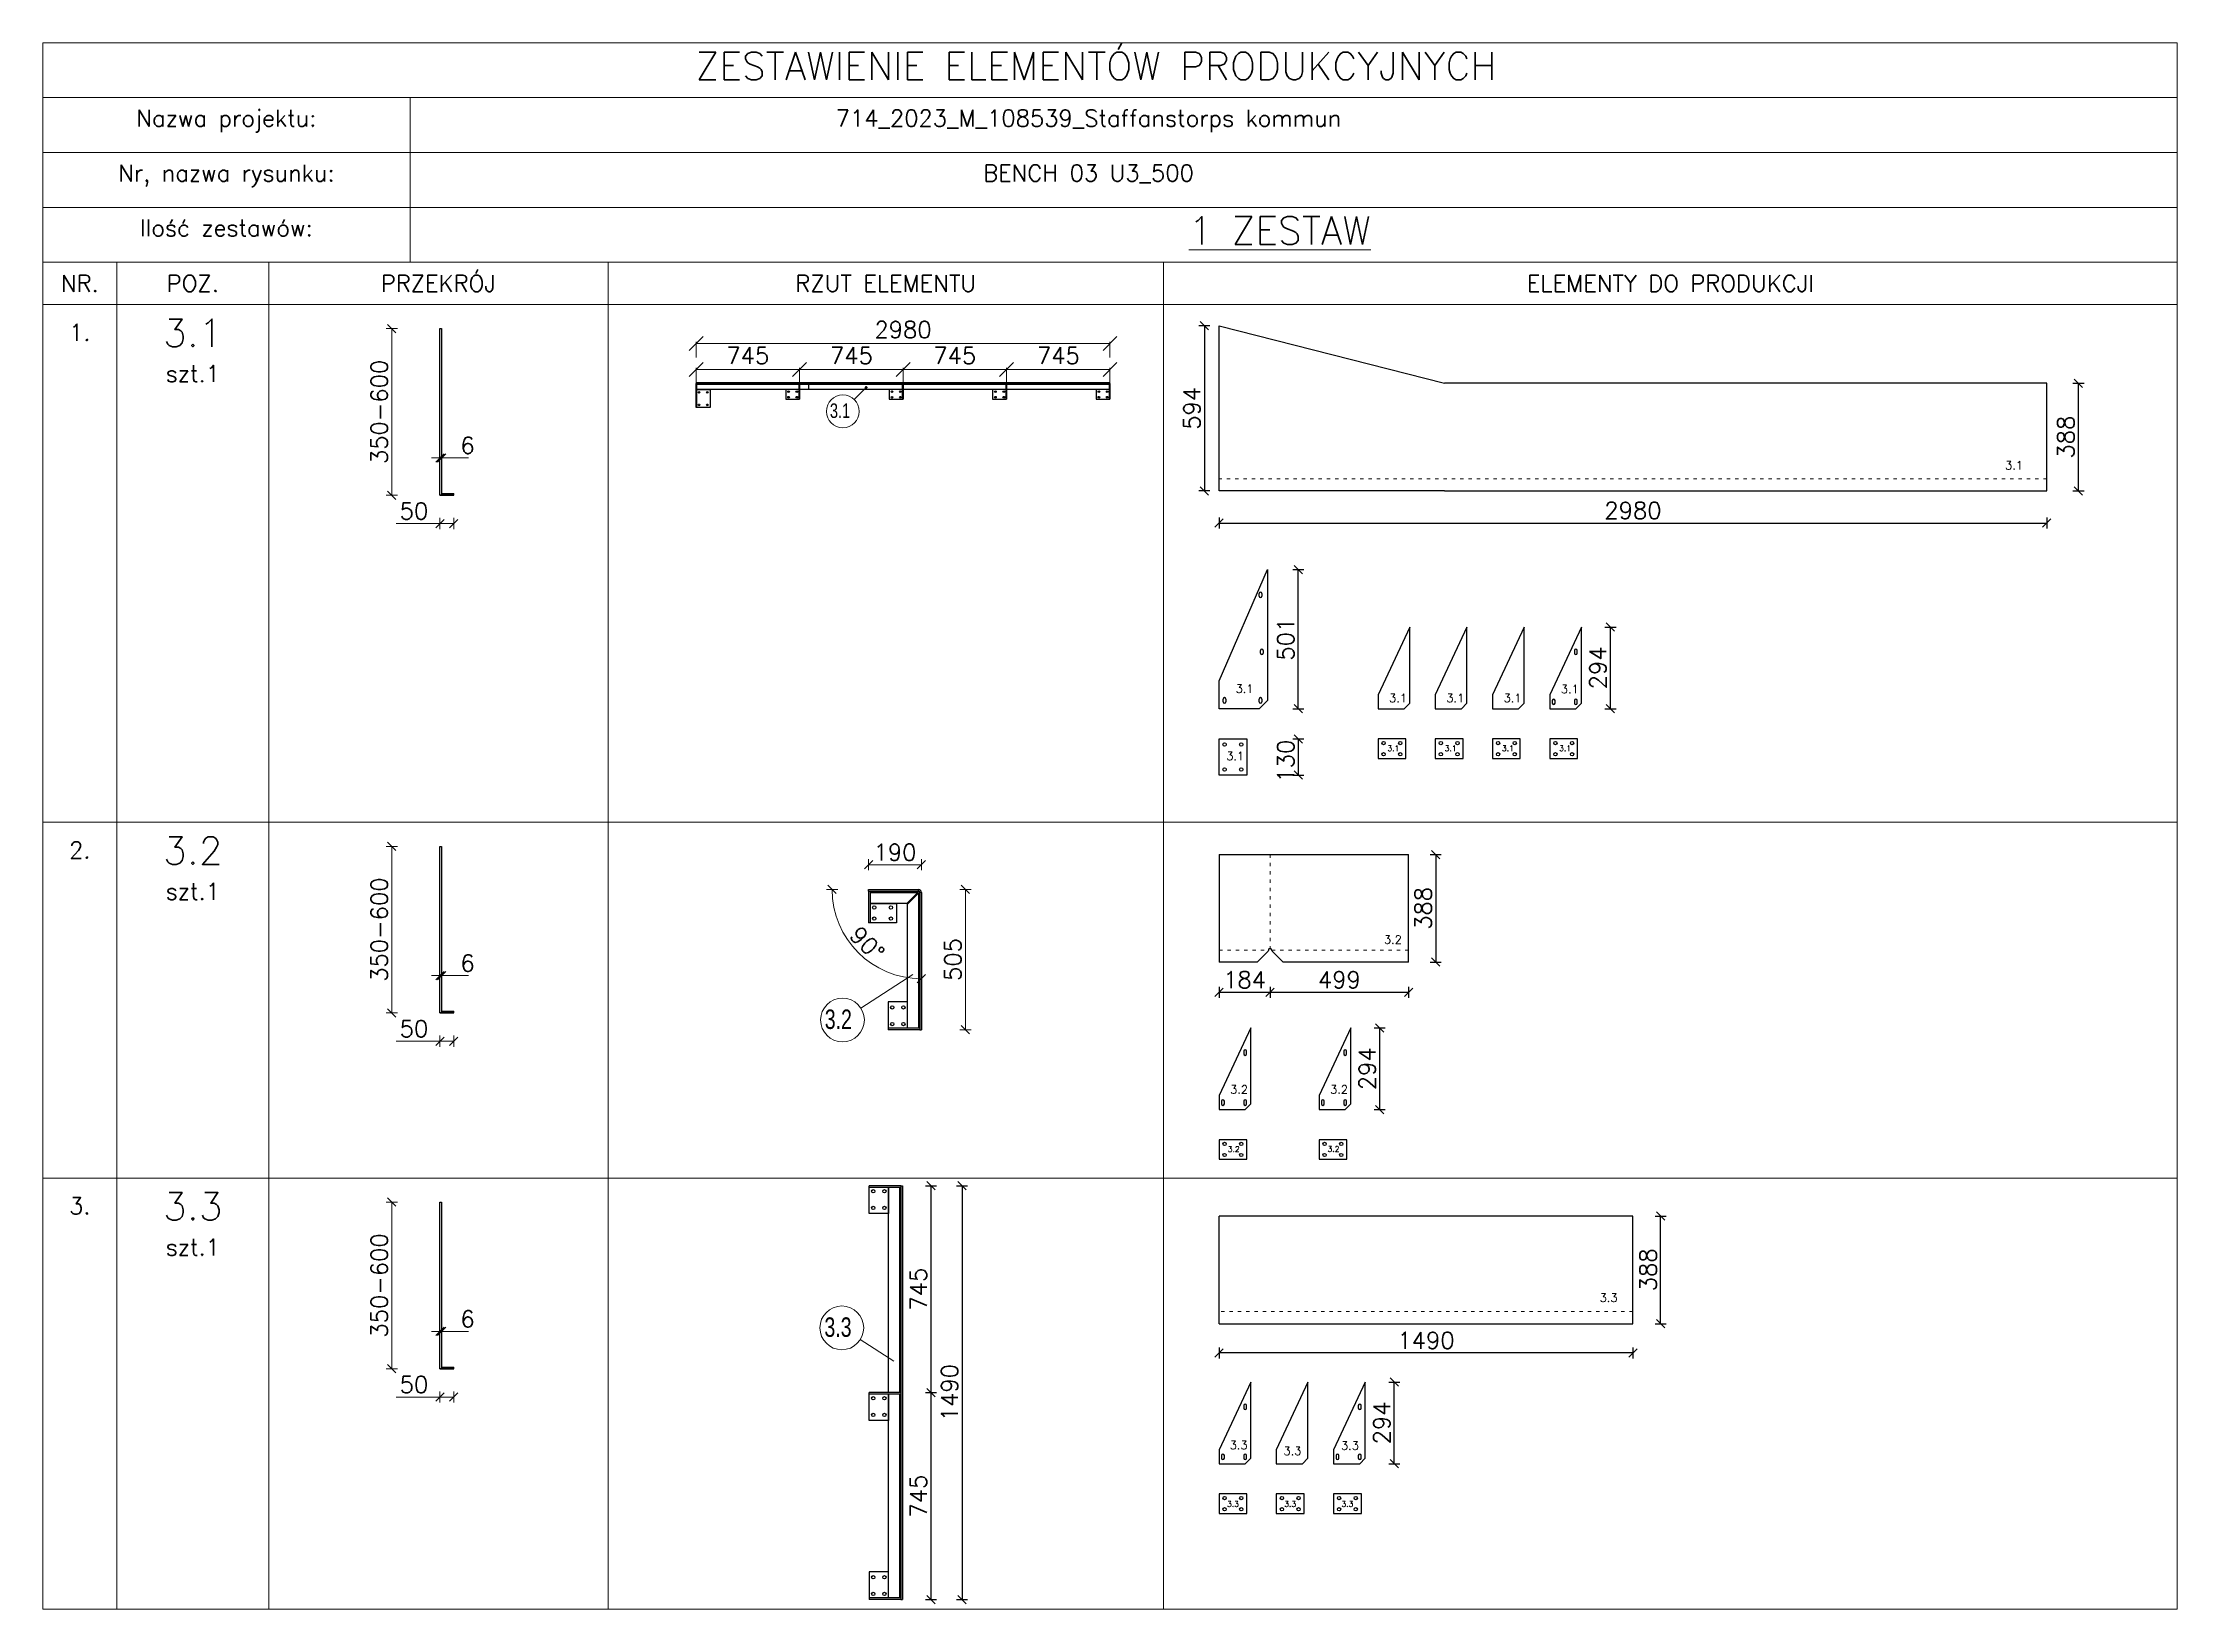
# Model space of a CAD drawing. Header units: millimetres. Extents: x 5046 to 103012, y -15969 to 47766.
# Drawn here: x 86872 to 94557, y 18062 to 23703 of the extents above; entities that cross this region are included whole.
import ezdxf

# ---------------------------------------------------------------- set-up
doc = ezdxf.new("R2010")
doc.units = ezdxf.units.MM
doc.linetypes.add('ACAD_ISO03W100', pattern=[30, 12, -18])
doc.layers.get('0').update_dxf_attribs({"lineweight": 0})
doc.layers.get('Defpoints').update_dxf_attribs({"lineweight": 0})
for name, color, linetype, lineweight in [('DIM', 3, 'Continuous', 0), ('Pomocnicze', 252, 'Continuous', 0), ('TEXT', 2, 'Continuous', 0)]:
    doc.layers.add(name, color=color, linetype=linetype, lineweight=lineweight)
doc.layers.add('Profil główny', color=7, linetype='Continuous')
doc.styles.add('Opisy 1-20', font='simplex.shx', dxfattribs={"height": 100})
doc.styles.add('Skala 1-20', font='simplex.shx', dxfattribs={"height": 60})
doc.styles.add('Skala 1-50', font='simplex.shx', dxfattribs={"height": 120})
doc.styles.add('SLDTEXTSTYLE0', font='TXT', dxfattribs={"width": 0.75})
doc.styles.add('SLDTEXTSTYLE1', font='TXT', dxfattribs={"width": 0.75})
doc.dimstyles.new('Skala 1-20', dxfattribs={"dimtxt": 6, "dimasz": 30, "dimexe": 20, "dimexo": 0.625, "dimgap": 15, "dimtad": 1, "dimdec": 0, "dimtxsty": 'Skala 1-20', "dimblk": 'OBLIQUE', "dimcen": 2.5, "dimadec": 0, "dimazin": 0, "dimtfac": 1, "dimtdec": 0, "dimtmove": 0, "dimatfit": 3, "dimldrblk": 'OBLIQUE', "dimfxl": 20, "dimfxlon": 1, "dimarcsym": 0})
doc.dimstyles.new('Skala 1-50', dxfattribs={"dimtxt": 12, "dimasz": 100, "dimexe": 12.5, "dimexo": 0.625, "dimgap": 40, "dimtad": 1, "dimdec": 0, "dimtxsty": 'Skala 1-50', "dimblk": 'OBLIQUE', "dimcen": 2.5, "dimadec": 0, "dimazin": 0, "dimtfac": 1, "dimtdec": 0, "dimtmove": 0, "dimatfit": 3, "dimldrblk": 'OBLIQUE', "dimfxl": 100, "dimfxlon": 1, "dimarcsym": 0})
doc.dimstyles.new('SLDDIMSTYLE3', dxfattribs={"dimtxt": 3.5, "dimasz": 3.302, "dimexe": 0, "dimexo": 0.0625, "dimgap": 0.875, "dimtad": 1, "dimdec": 0, "dimlfac": 20, "dimrnd": 1e-09, "dimzin": 12, "dimdsep": 46, "dimtxsty": 'SLDTEXTSTYLE0', "dimblk1": 'NONE', "dimblk2": 'NONE', "dimsah": 1, "dimcen": 0, "dimadec": 0, "dimazin": 3, "dimtfac": 1, "dimtdec": 0, "dimtofl": 0, "dimtmove": 0, "dimatfit": 3, "dimldrblk": 'NONE', "dimfxl": 1, "dimfrac": 2, "dimtolj": 1, "dimtzin": 12, "dimarcsym": 0})

# ---------------------------------------------------------------- blocks, each defined once
blk = doc.blocks.new('_Oblique')
at = {"color": 0, "linetype": 'ByBlock', "lineweight": -2}
blk.add_line((-0.5, -0.5), (0.5, 0.5), dxfattribs=at)
blk = doc.blocks.new('*D3348')
at = {"layer": 'Defpoints', "color": 0}
for p in [(-100, 44), (645, 145), (645, 44)]:
    blk.add_point(p, dxfattribs=at)
at = {"layer": 'DIM', "color": 0, "lineweight": -2}
for p, q in [((-100, 45), (-100, 157)), ((645, 45), (645, 157)), ((-100, 145), (645, 145))]:
    blk.add_line(p, q, dxfattribs=at)
at = {"layer": 'DIM', "color": 0, "linetype": 'ByBlock', "lineweight": -2, "xscale": 100, "yscale": 100, "zscale": 100, "rotation": 180}
blk.add_blockref('_Oblique', (-100, 145), dxfattribs=at)
at = {"layer": 'DIM', "color": 0, "linetype": 'ByBlock', "lineweight": -2, "xscale": 100, "yscale": 100, "zscale": 100}
blk.add_blockref('_Oblique', (645, 145), dxfattribs=at)
at = {"layer": 'DIM', "color": 0, "insert": (272, 245), "char_height": 120, "attachment_point": 5, "style": 'Skala 1-50'}
blk.add_mtext('745', dxfattribs=at)
blk = doc.blocks.new('*D3349')
at = {"layer": 'Defpoints', "color": 0}
for p in [(645, 45), (1390, 145), (1390, 31)]:
    blk.add_point(p, dxfattribs=at)
at = {"layer": 'DIM', "color": 0, "lineweight": -2}
for p, q in [((645, 45), (645, 157)), ((1390, 45), (1390, 157)), ((645, 145), (1390, 145))]:
    blk.add_line(p, q, dxfattribs=at)
at = {"layer": 'DIM', "color": 0, "linetype": 'ByBlock', "lineweight": -2, "xscale": 100, "yscale": 100, "zscale": 100, "rotation": 180}
blk.add_blockref('_Oblique', (645, 145), dxfattribs=at)
at = {"layer": 'DIM', "color": 0, "linetype": 'ByBlock', "lineweight": -2, "xscale": 100, "yscale": 100, "zscale": 100}
blk.add_blockref('_Oblique', (1390, 145), dxfattribs=at)
at = {"layer": 'DIM', "color": 0, "insert": (1018, 245), "char_height": 120, "attachment_point": 5, "style": 'Skala 1-50'}
blk.add_mtext('745', dxfattribs=at)
blk = doc.blocks.new('*D3350')
at = {"layer": 'Defpoints', "color": 0}
for p in [(1390, 21), (2135, 145), (2135, 21)]:
    blk.add_point(p, dxfattribs=at)
at = {"layer": 'DIM', "color": 0, "lineweight": -2}
for p, q in [((1390, 45), (1390, 157)), ((2135, 45), (2135, 157)), ((1390, 145), (2135, 145))]:
    blk.add_line(p, q, dxfattribs=at)
at = {"layer": 'DIM', "color": 0, "linetype": 'ByBlock', "lineweight": -2, "xscale": 100, "yscale": 100, "zscale": 100, "rotation": 180}
blk.add_blockref('_Oblique', (1390, 145), dxfattribs=at)
at = {"layer": 'DIM', "color": 0, "linetype": 'ByBlock', "lineweight": -2, "xscale": 100, "yscale": 100, "zscale": 100}
blk.add_blockref('_Oblique', (2135, 145), dxfattribs=at)
at = {"layer": 'DIM', "color": 0, "insert": (1762, 245), "char_height": 120, "attachment_point": 5, "style": 'Skala 1-50'}
blk.add_mtext('745', dxfattribs=at)
blk = doc.blocks.new('*D3351')
at = {"layer": 'Defpoints', "color": 0}
for p in [(2135, 21), (2880, 145), (2880, 21)]:
    blk.add_point(p, dxfattribs=at)
at = {"layer": 'DIM', "color": 0, "lineweight": -2}
for p, q in [((2135, 45), (2135, 157)), ((2880, 45), (2880, 157)), ((2135, 145), (2880, 145))]:
    blk.add_line(p, q, dxfattribs=at)
at = {"layer": 'DIM', "color": 0, "linetype": 'ByBlock', "lineweight": -2, "xscale": 100, "yscale": 100, "zscale": 100, "rotation": 180}
blk.add_blockref('_Oblique', (2135, 145), dxfattribs=at)
at = {"layer": 'DIM', "color": 0, "linetype": 'ByBlock', "lineweight": -2, "xscale": 100, "yscale": 100, "zscale": 100}
blk.add_blockref('_Oblique', (2880, 145), dxfattribs=at)
at = {"layer": 'DIM', "color": 0, "insert": (2508, 245), "char_height": 120, "attachment_point": 5, "style": 'Skala 1-50'}
blk.add_mtext('745', dxfattribs=at)
blk = doc.blocks.new('*D3352')
at = {"layer": 'Defpoints', "color": 0}
for p in [(-100, 332), (-100, 27), (2880, 21)]:
    blk.add_point(p, dxfattribs=at)
at = {"layer": 'DIM', "color": 0, "lineweight": -2}
for p, q in [((-100, 232), (-100, 344)), ((2880, 332), (-100, 332)), ((2880, 232), (2880, 344))]:
    blk.add_line(p, q, dxfattribs=at)
at = {"layer": 'DIM', "color": 0, "linetype": 'ByBlock', "lineweight": -2, "xscale": 100, "yscale": 100, "zscale": 100, "rotation": 180}
blk.add_blockref('_Oblique', (-100, 332), dxfattribs=at)
at = {"layer": 'DIM', "color": 0, "linetype": 'ByBlock', "lineweight": -2, "xscale": 100, "yscale": 100, "zscale": 100}
blk.add_blockref('_Oblique', (2880, 332), dxfattribs=at)
at = {"layer": 'DIM', "color": 0, "insert": (1390, 432), "char_height": 120, "attachment_point": 5, "style": 'Skala 1-50'}
blk.add_mtext('2980', dxfattribs=at)
blk = doc.blocks.new('SW_NOTE_0')
at = {"color": 0, "linetype": 'Continuous', "lineweight": 0}
blk.add_circle((-2.75, -2.82), 3.94, dxfattribs=at)
at = {"color": 0, "linetype": 'Continuous', "lineweight": 0, "insert": (-5.86, -0.9), "char_height": 3.5, "attachment_point": 1, "style": 'SLDTEXTSTYLE1'}
blk.add_mtext('3.1', dxfattribs=at)
blk = doc.blocks.new('_Dot')
at = {"color": 0, "linetype": 'ByBlock', "lineweight": -2}
blk.add_line((-0.5, 0), (-1, 0), dxfattribs=at)
at = {"color": 0, "linetype": 'ByBlock', "const_width": 0.5}
blk.add_lwpolyline([(-0.25, 0, 1), (0.25, 0, 1)], format="xyb", close=True, dxfattribs=at)
blk = doc.blocks.new('*D3398')
at = {"layer": 'Defpoints', "color": 0}
for p in [(-6, -575), (44, -575), (-6, -676.7)]:
    blk.add_point(p, dxfattribs=at)
at = {"layer": 'DIM', "color": 0, "lineweight": -2}
for p, q in [((-6, -676.7), (-163.1, -676.7)), ((-6, -656.7), (-6, -696.7)), ((44, -676.7), (-6, -676.7)), ((44, -656.7), (44, -696.7))]:
    blk.add_line(p, q, dxfattribs=at)
at = {"layer": 'DIM', "color": 0, "linetype": 'ByBlock', "lineweight": -2, "xscale": 30, "yscale": 30, "zscale": 30, "rotation": 180}
blk.add_blockref('_Oblique', (-6, -676.7), dxfattribs=at)
at = {"layer": 'DIM', "color": 0, "linetype": 'ByBlock', "lineweight": -2, "xscale": 30, "yscale": 30, "zscale": 30}
blk.add_blockref('_Oblique', (44, -676.7), dxfattribs=at)
at = {"layer": 'DIM', "color": 0, "insert": (-99.6, -631.7), "char_height": 60, "attachment_point": 5, "style": 'Skala 1-20'}
blk.add_mtext('50', dxfattribs=at)
blk = doc.blocks.new('*D3399')
at = {"layer": 'Defpoints', "color": 0}
for p in [(-6, -441.5), (0, -440.6), (0, -441.5)]:
    blk.add_point(p, dxfattribs=at)
at = {"layer": 'DIM', "color": 0, "lineweight": -2}
for p, q in [((-6, -440.6), (-36, -440.6)), ((-6, -440.9), (-6, -420.6)), ((-6, -440.6), (0, -440.6)), ((0, -440.9), (0, -420.6)), ((0, -440.6), (97.1, -440.6))]:
    blk.add_line(p, q, dxfattribs=at)
at = {"layer": 'DIM', "color": 0, "linetype": 'ByBlock', "lineweight": -2, "xscale": 30, "yscale": 30, "zscale": 30}
blk.add_blockref('_Oblique', (-6, -440.6), dxfattribs=at)
at = {"layer": 'DIM', "color": 0, "linetype": 'ByBlock', "lineweight": -2, "xscale": 30, "yscale": 30, "zscale": 30, "rotation": 180}
blk.add_blockref('_Oblique', (0, -440.6), dxfattribs=at)
at = {"layer": 'DIM', "color": 0, "insert": (93.6, -395.6), "char_height": 60, "attachment_point": 5, "style": 'Skala 1-20'}
blk.add_mtext('6', dxfattribs=at)
blk = doc.blocks.new('*D3400')
at = {"layer": 'Defpoints', "color": 0}
for p in [(-179.2, 25), (-6, 25), (-6, -575)]:
    blk.add_point(p, dxfattribs=at)
at = {"layer": 'DIM', "color": 0, "lineweight": -2}
for p, q in [((-159.2, 25), (-199.2, 25)), ((-179.2, -575), (-179.2, 25)), ((-159.2, -575), (-199.2, -575))]:
    blk.add_line(p, q, dxfattribs=at)
at = {"layer": 'DIM', "color": 0, "linetype": 'ByBlock', "lineweight": -2, "xscale": 30, "yscale": 30, "zscale": 30}
for p, rotation in [((-179.2, 25), 90), ((-179.2, -575), 270)]:
    blk.add_blockref('_Oblique', p, dxfattribs=dict(at, rotation=rotation))
at = {"layer": 'DIM', "color": 0, "insert": (-224.2, -275), "char_height": 60, "attachment_point": 5, "rotation": 90, "style": 'Skala 1-20'}
blk.add_mtext('350-600', dxfattribs=at)
blk = doc.blocks.new('*D3403')
at = {"layer": 'Defpoints', "color": 0}
for p in [(94087, 22477), (94201.1, 22477), (94087, 22089.5)]:
    blk.add_point(p, dxfattribs=at)
at = {"layer": 'DIM', "color": 0, "lineweight": -2}
for p, q in [((94181.1, 22477), (94221.1, 22477)), ((94201.1, 22089.5), (94201.1, 22477)), ((94181.1, 22089.5), (94221.1, 22089.5))]:
    blk.add_line(p, q, dxfattribs=at)
at = {"layer": 'DIM', "color": 0, "linetype": 'ByBlock', "lineweight": -2, "xscale": 30, "yscale": 30, "zscale": 30}
for p, rotation in [((94201.1, 22477), 90), ((94201.1, 22089.5), 270)]:
    blk.add_blockref('_Oblique', p, dxfattribs=dict(at, rotation=rotation))
at = {"layer": 'DIM', "color": 0, "insert": (94156.1, 22283.3), "char_height": 60, "attachment_point": 5, "rotation": 90, "style": 'Skala 1-20'}
blk.add_mtext('388', dxfattribs=at)
blk = doc.blocks.new('*D3404')
at = {"layer": 'Defpoints', "color": 0}
for p in [(91107, 22683.9), (91054.1, 22089.5), (91107, 22089.5)]:
    blk.add_point(p, dxfattribs=at)
at = {"layer": 'DIM', "color": 0, "lineweight": -2}
for p, q in [((91074.1, 22683.9), (91034.1, 22683.9)), ((91054.1, 22683.9), (91054.1, 22089.5)), ((91074.1, 22089.5), (91034.1, 22089.5))]:
    blk.add_line(p, q, dxfattribs=at)
at = {"layer": 'DIM', "color": 0, "linetype": 'ByBlock', "lineweight": -2, "xscale": 30, "yscale": 30, "zscale": 30}
for p, rotation in [((91054.1, 22683.9), 90), ((91054.1, 22089.5), 270)]:
    blk.add_blockref('_Oblique', p, dxfattribs=dict(at, rotation=rotation))
at = {"layer": 'DIM', "color": 0, "insert": (91009.1, 22386.7), "char_height": 60, "attachment_point": 5, "rotation": 90, "style": 'Skala 1-20'}
blk.add_mtext('594', dxfattribs=at)
blk = doc.blocks.new('*D3405')
at = {"layer": 'Defpoints', "color": 0}
for p in [(91107, 22089.5), (94087, 22089.5), (94087, 21973.8)]:
    blk.add_point(p, dxfattribs=at)
at = {"layer": 'DIM', "color": 0, "lineweight": -2}
for p, q in [((91107, 21993.8), (91107, 21953.8)), ((94087, 21993.8), (94087, 21953.8)), ((91107, 21973.8), (94087, 21973.8))]:
    blk.add_line(p, q, dxfattribs=at)
at = {"layer": 'DIM', "color": 0, "linetype": 'ByBlock', "lineweight": -2, "xscale": 30, "yscale": 30, "zscale": 30, "rotation": 180}
blk.add_blockref('_Oblique', (91107, 21973.8), dxfattribs=at)
at = {"layer": 'DIM', "color": 0, "linetype": 'ByBlock', "lineweight": -2, "xscale": 30, "yscale": 30, "zscale": 30}
blk.add_blockref('_Oblique', (94087, 21973.8), dxfattribs=at)
at = {"layer": 'DIM', "color": 0, "insert": (92597, 22018.8), "char_height": 60, "attachment_point": 5, "style": 'Skala 1-20'}
blk.add_mtext('2980', dxfattribs=at)
blk = doc.blocks.new('*D3421')
at = {"layer": 'Defpoints', "color": 0}
for p in [(91281, 21805.8), (91392.1, 21805.8), (91251, 21305)]:
    blk.add_point(p, dxfattribs=at)
at = {"layer": 'DIM', "color": 0, "lineweight": -2}
for p, q in [((91372.1, 21805.8), (91412.1, 21805.8)), ((91392.1, 21305), (91392.1, 21805.8)), ((91372.1, 21305), (91412.1, 21305))]:
    blk.add_line(p, q, dxfattribs=at)
at = {"layer": 'DIM', "color": 0, "linetype": 'ByBlock', "lineweight": -2, "xscale": 30, "yscale": 30, "zscale": 30}
for p, rotation in [((91392.1, 21805.8), 90), ((91392.1, 21305), 270)]:
    blk.add_blockref('_Oblique', p, dxfattribs=dict(at, rotation=rotation))
at = {"layer": 'DIM', "color": 0, "insert": (91347.1, 21555.4), "char_height": 60, "attachment_point": 5, "rotation": 90, "style": 'Skala 1-20'}
blk.add_mtext('501', dxfattribs=at)
blk = doc.blocks.new('*D3422')
at = {"layer": 'Defpoints', "color": 0}
for p in [(92411.7, 21599), (92516.2, 21599), (92391.7, 21305)]:
    blk.add_point(p, dxfattribs=at)
at = {"layer": 'DIM', "color": 0, "lineweight": -2}
for p, q in [((92496.2, 21599), (92536.2, 21599)), ((92516.2, 21305), (92516.2, 21599)), ((92496.2, 21305), (92536.2, 21305))]:
    blk.add_line(p, q, dxfattribs=at)
at = {"layer": 'DIM', "color": 0, "linetype": 'ByBlock', "lineweight": -2, "xscale": 30, "yscale": 30, "zscale": 30}
for p, rotation in [((92516.2, 21599), 90), ((92516.2, 21305), 270)]:
    blk.add_blockref('_Oblique', p, dxfattribs=dict(at, rotation=rotation))
at = {"layer": 'DIM', "color": 0, "insert": (92471.2, 21452), "char_height": 60, "attachment_point": 5, "rotation": 90, "style": 'Skala 1-20'}
blk.add_mtext('294', dxfattribs=at)
blk = doc.blocks.new('*D3423')
at = {"layer": 'Defpoints', "color": 0}
for p in [(91207, 21196.2), (91207, 21066.2), (91392.1, 21066.2)]:
    blk.add_point(p, dxfattribs=at)
at = {"layer": 'DIM', "color": 0, "lineweight": -2}
for p, q in [((91372.1, 21196.2), (91412.1, 21196.2)), ((91392.1, 21196.2), (91392.1, 21066.2)), ((91372.1, 21066.2), (91412.1, 21066.2))]:
    blk.add_line(p, q, dxfattribs=at)
at = {"layer": 'DIM', "color": 0, "linetype": 'ByBlock', "lineweight": -2, "xscale": 30, "yscale": 30, "zscale": 30}
for p, rotation in [((91392.1, 21196.2), 90), ((91392.1, 21066.2), 270)]:
    blk.add_blockref('_Oblique', p, dxfattribs=dict(at, rotation=rotation))
at = {"layer": 'DIM', "color": 0, "insert": (91347.1, 21116.4), "char_height": 60, "attachment_point": 5, "rotation": 90, "style": 'Skala 1-20'}
blk.add_mtext('130', dxfattribs=at)
blk = doc.blocks.new('SW_NOTE_0_1')
at = {"color": 0, "linetype": 'Continuous', "lineweight": 0}
blk.add_circle((-3.31, -2.14), 3.94, dxfattribs=at)
at = {"color": 0, "linetype": 'Continuous', "lineweight": 0, "insert": (-6.5, -0.26), "char_height": 3.5, "attachment_point": 1, "style": 'SLDTEXTSTYLE1'}
blk.add_mtext('3.2', dxfattribs=at)
blk = doc.blocks.new('_None')
blk = doc.blocks.new('*D3444')
at = {"layer": 'Defpoints', "color": 0}
for p in [(0, 341.8), (-190, 203.3), (0, 203.3)]:
    blk.add_point(p, dxfattribs=at)
at = {"layer": 'DIM', "color": 0, "lineweight": -2}
for p, q in [((-190, 321.8), (-190, 361.8)), ((-190, 341.8), (0, 341.8)), ((0, 321.8), (0, 361.8))]:
    blk.add_line(p, q, dxfattribs=at)
at = {"layer": 'DIM', "color": 0, "linetype": 'ByBlock', "lineweight": -2, "xscale": 30, "yscale": 30, "zscale": 30, "rotation": 180}
blk.add_blockref('_Oblique', (-190, 341.8), dxfattribs=at)
at = {"layer": 'DIM', "color": 0, "linetype": 'ByBlock', "lineweight": -2, "xscale": 30, "yscale": 30, "zscale": 30}
blk.add_blockref('_Oblique', (0, 341.8), dxfattribs=at)
at = {"layer": 'DIM', "color": 0, "insert": (-95, 386.8), "char_height": 60, "attachment_point": 5, "style": 'Skala 1-20'}
blk.add_mtext('190', dxfattribs=at)
blk = doc.blocks.new('*D3445')
at = {"layer": 'Defpoints', "color": 0}
for p in [(-61.6, 252.7), (-61.6, -252.3), (158.6, -252.3)]:
    blk.add_point(p, dxfattribs=at)
at = {"layer": 'DIM', "color": 0, "lineweight": -2}
for p, q in [((138.6, 252.7), (178.6, 252.7)), ((158.6, 252.7), (158.6, -252.3)), ((138.6, -252.3), (178.6, -252.3))]:
    blk.add_line(p, q, dxfattribs=at)
at = {"layer": 'DIM', "color": 0, "linetype": 'ByBlock', "lineweight": -2, "xscale": 30, "yscale": 30, "zscale": 30}
for p, rotation in [((158.6, 252.7), 90), ((158.6, -252.3), 270)]:
    blk.add_blockref('_Oblique', p, dxfattribs=dict(at, rotation=rotation))
at = {"layer": 'DIM', "color": 0, "insert": (113.6, 0.2), "char_height": 60, "attachment_point": 5, "rotation": 90, "style": 'Skala 1-20'}
blk.add_mtext('505', dxfattribs=at)
blk = doc.blocks.new('*D3446')
at = {"layer": 'Defpoints', "color": 0}
for p in [(-190, 252.7), (-10.5, 252.7), (0, 242.1), (-278.4, 91.9), (0, -252.3)]:
    blk.add_point(p, dxfattribs=at)
at = {"layer": 'DIM', "color": 0, "lineweight": -2}
blk.add_line((-301.5, 252.7), (-341.5, 252.7), dxfattribs=at)
blk.add_arc((0, 252.7), 321.5, 180, 270, dxfattribs=at)
at = {"layer": 'DIM', "color": 0, "linetype": 'ByBlock', "lineweight": -2, "xscale": 30, "yscale": 30, "zscale": 30, "rotation": 90}
blk.add_blockref('_Oblique', (-321.5, 252.7), dxfattribs=at)
at = {"layer": 'DIM', "color": 0, "linetype": 'ByBlock', "lineweight": -2, "xscale": 30, "yscale": 30, "zscale": 30}
blk.add_blockref('_Oblique', (0, -68.8), dxfattribs=at)
at = {"layer": 'DIM', "color": 0, "insert": (-195.5, 57.2), "char_height": 60, "attachment_point": 5, "rotation": 315, "style": 'Skala 1-20'}
blk.add_mtext('90%%d', dxfattribs=at)
blk = doc.blocks.new('*D3448')
at = {"layer": 'Defpoints', "color": 0}
for p in [(91789.5, 20779.9), (91789.5, 20392.4), (91887.2, 20392.4)]:
    blk.add_point(p, dxfattribs=at)
at = {"layer": 'DIM', "color": 0, "lineweight": -2}
for p, q in [((91867.2, 20779.9), (91907.2, 20779.9)), ((91887.2, 20779.9), (91887.2, 20392.4)), ((91867.2, 20392.4), (91907.2, 20392.4))]:
    blk.add_line(p, q, dxfattribs=at)
at = {"layer": 'DIM', "color": 0, "linetype": 'ByBlock', "lineweight": -2, "xscale": 30, "yscale": 30, "zscale": 30}
for p, rotation in [((91887.2, 20779.9), 90), ((91887.2, 20392.4), 270)]:
    blk.add_blockref('_Oblique', p, dxfattribs=dict(at, rotation=rotation))
at = {"layer": 'DIM', "color": 0, "insert": (91842.2, 20586.1), "char_height": 60, "attachment_point": 5, "rotation": 90, "style": 'Skala 1-20'}
blk.add_mtext('388', dxfattribs=at)
blk = doc.blocks.new('*D3449')
at = {"layer": 'Defpoints', "color": 0}
for p in [(91107, 20586.1), (91290.8, 20586.1), (91290.8, 20284.1)]:
    blk.add_point(p, dxfattribs=at)
at = {"layer": 'DIM', "color": 0, "lineweight": -2}
for p, q in [((91107, 20304.1), (91107, 20264.1)), ((91290.8, 20304.1), (91290.8, 20264.1)), ((91107, 20284.1), (91290.8, 20284.1))]:
    blk.add_line(p, q, dxfattribs=at)
at = {"layer": 'DIM', "color": 0, "linetype": 'ByBlock', "lineweight": -2, "xscale": 30, "yscale": 30, "zscale": 30, "rotation": 180}
blk.add_blockref('_Oblique', (91107, 20284.1), dxfattribs=at)
at = {"layer": 'DIM', "color": 0, "linetype": 'ByBlock', "lineweight": -2, "xscale": 30, "yscale": 30, "zscale": 30}
blk.add_blockref('_Oblique', (91290.8, 20284.1), dxfattribs=at)
at = {"layer": 'DIM', "color": 0, "insert": (91198.9, 20329.1), "char_height": 60, "attachment_point": 5, "style": 'Skala 1-20'}
blk.add_mtext('184', dxfattribs=at)
blk = doc.blocks.new('*D3450')
at = {"layer": 'Defpoints', "color": 0}
for p in [(91290.8, 20586.1), (91789.5, 20586.1), (91789.5, 20284.1)]:
    blk.add_point(p, dxfattribs=at)
at = {"layer": 'DIM', "color": 0, "lineweight": -2}
for p, q in [((91290.8, 20304.1), (91290.8, 20264.1)), ((91789.5, 20304.1), (91789.5, 20264.1)), ((91290.8, 20284.1), (91789.5, 20284.1))]:
    blk.add_line(p, q, dxfattribs=at)
at = {"layer": 'DIM', "color": 0, "linetype": 'ByBlock', "lineweight": -2, "xscale": 30, "yscale": 30, "zscale": 30, "rotation": 180}
blk.add_blockref('_Oblique', (91290.8, 20284.1), dxfattribs=at)
at = {"layer": 'DIM', "color": 0, "linetype": 'ByBlock', "lineweight": -2, "xscale": 30, "yscale": 30, "zscale": 30}
blk.add_blockref('_Oblique', (91789.5, 20284.1), dxfattribs=at)
at = {"layer": 'DIM', "color": 0, "insert": (91540.1, 20329.1), "char_height": 60, "attachment_point": 5, "style": 'Skala 1-20'}
blk.add_mtext('499', dxfattribs=at)
blk = doc.blocks.new('*D3458')
at = {"layer": 'Defpoints', "color": 0}
for p in [(91580.9, 20155.7), (91685.4, 20155.7), (91560.9, 19861.7)]:
    blk.add_point(p, dxfattribs=at)
at = {"layer": 'DIM', "color": 0, "lineweight": -2}
for p, q in [((91665.4, 20155.7), (91705.4, 20155.7)), ((91685.4, 19861.7), (91685.4, 20155.7)), ((91665.4, 19861.7), (91705.4, 19861.7))]:
    blk.add_line(p, q, dxfattribs=at)
at = {"layer": 'DIM', "color": 0, "linetype": 'ByBlock', "lineweight": -2, "xscale": 30, "yscale": 30, "zscale": 30}
for p, rotation in [((91685.4, 20155.7), 90), ((91685.4, 19861.7), 270)]:
    blk.add_blockref('_Oblique', p, dxfattribs=dict(at, rotation=rotation))
at = {"layer": 'DIM', "color": 0, "insert": (91640.4, 20008.7), "char_height": 60, "attachment_point": 5, "rotation": 90, "style": 'Skala 1-20'}
blk.add_mtext('294', dxfattribs=at)
blk = doc.blocks.new('SW_NOTE_0_2')
at = {"color": 0, "linetype": 'Continuous', "lineweight": 0}
blk.add_circle((-3.32, 2.12), 3.94, dxfattribs=at)
at = {"color": 0, "linetype": 'Continuous', "lineweight": 0, "insert": (-6.45, 4), "char_height": 3.5, "attachment_point": 1, "style": 'SLDTEXTSTYLE1'}
blk.add_mtext('3.3', dxfattribs=at)
blk = doc.blocks.new('*D3475')
at = {"layer": 'Defpoints', "color": 0}
for p in [(89943, 19587.3), (89943, 18842.3), (90069.5, 18842.3)]:
    blk.add_point(p, dxfattribs=at)
at = {"layer": 'DIM', "color": 0, "lineweight": -2}
for p, q in [((90049.5, 19587.3), (90089.5, 19587.3)), ((90069.5, 19587.3), (90069.5, 18842.3)), ((90049.5, 18842.3), (90089.5, 18842.3))]:
    blk.add_line(p, q, dxfattribs=at)
at = {"layer": 'DIM', "color": 0, "linetype": 'ByBlock', "lineweight": -2, "xscale": 30, "yscale": 30, "zscale": 30}
for p, rotation in [((90069.5, 19587.3), 90), ((90069.5, 18842.3), 270)]:
    blk.add_blockref('_Oblique', p, dxfattribs=dict(at, rotation=rotation))
at = {"layer": 'DIM', "color": 0, "insert": (90024.5, 19214.8), "char_height": 60, "attachment_point": 5, "rotation": 90, "style": 'Skala 1-20'}
blk.add_mtext('745', dxfattribs=at)
blk = doc.blocks.new('*D3476')
at = {"layer": 'Defpoints', "color": 0}
for p in [(89943, 18842.3), (89943, 18097.3), (90069.5, 18097.3)]:
    blk.add_point(p, dxfattribs=at)
at = {"layer": 'DIM', "color": 0, "lineweight": -2}
for p, q in [((90049.5, 18842.3), (90089.5, 18842.3)), ((90069.5, 18842.3), (90069.5, 18097.3)), ((90049.5, 18097.3), (90089.5, 18097.3))]:
    blk.add_line(p, q, dxfattribs=at)
at = {"layer": 'DIM', "color": 0, "linetype": 'ByBlock', "lineweight": -2, "xscale": 30, "yscale": 30, "zscale": 30}
for p, rotation in [((90069.5, 18842.3), 90), ((90069.5, 18097.3), 270)]:
    blk.add_blockref('_Oblique', p, dxfattribs=dict(at, rotation=rotation))
at = {"layer": 'DIM', "color": 0, "insert": (90024.5, 18469.8), "char_height": 60, "attachment_point": 5, "rotation": 90, "style": 'Skala 1-20'}
blk.add_mtext('745', dxfattribs=at)
blk = doc.blocks.new('*D3477')
at = {"layer": 'Defpoints', "color": 0}
for p in [(89967, 19587.3), (89967, 18097.3), (90181.8, 18097.3)]:
    blk.add_point(p, dxfattribs=at)
at = {"layer": 'DIM', "color": 0, "lineweight": -2}
for p, q in [((90161.8, 19587.3), (90201.8, 19587.3)), ((90181.8, 19587.3), (90181.8, 18097.3)), ((90161.8, 18097.3), (90201.8, 18097.3))]:
    blk.add_line(p, q, dxfattribs=at)
at = {"layer": 'DIM', "color": 0, "linetype": 'ByBlock', "lineweight": -2, "xscale": 30, "yscale": 30, "zscale": 30}
for p, rotation in [((90181.8, 19587.3), 90), ((90181.8, 18097.3), 270)]:
    blk.add_blockref('_Oblique', p, dxfattribs=dict(at, rotation=rotation))
at = {"layer": 'DIM', "color": 0, "insert": (90136.8, 18842.3), "char_height": 60, "attachment_point": 5, "rotation": 90, "style": 'Skala 1-20'}
blk.add_mtext('1490', dxfattribs=at)
blk = doc.blocks.new('*D3479')
at = {"layer": 'Defpoints', "color": 0}
for p in [(92597, 19478.2), (92696.8, 19478.2), (92597, 19090.6)]:
    blk.add_point(p, dxfattribs=at)
at = {"layer": 'DIM', "color": 0, "lineweight": -2}
for p, q in [((92676.8, 19478.2), (92716.8, 19478.2)), ((92696.8, 19090.6), (92696.8, 19478.2)), ((92676.8, 19090.6), (92716.8, 19090.6))]:
    blk.add_line(p, q, dxfattribs=at)
at = {"layer": 'DIM', "color": 0, "linetype": 'ByBlock', "lineweight": -2, "xscale": 30, "yscale": 30, "zscale": 30}
for p, rotation in [((92696.8, 19478.2), 90), ((92696.8, 19090.6), 270)]:
    blk.add_blockref('_Oblique', p, dxfattribs=dict(at, rotation=rotation))
at = {"layer": 'DIM', "color": 0, "insert": (92651.8, 19284.4), "char_height": 60, "attachment_point": 5, "rotation": 90, "style": 'Skala 1-20'}
blk.add_mtext('388', dxfattribs=at)
blk = doc.blocks.new('*D3480')
at = {"layer": 'Defpoints', "color": 0}
for p in [(91107, 19090.6), (92597, 19090.6), (91107, 18985.3)]:
    blk.add_point(p, dxfattribs=at)
at = {"layer": 'DIM', "color": 0, "lineweight": -2}
for p, q in [((91107, 19005.3), (91107, 18965.3)), ((92597, 18985.3), (91107, 18985.3)), ((92597, 19005.3), (92597, 18965.3))]:
    blk.add_line(p, q, dxfattribs=at)
at = {"layer": 'DIM', "color": 0, "linetype": 'ByBlock', "lineweight": -2, "xscale": 30, "yscale": 30, "zscale": 30, "rotation": 180}
blk.add_blockref('_Oblique', (91107, 18985.3), dxfattribs=at)
at = {"layer": 'DIM', "color": 0, "linetype": 'ByBlock', "lineweight": -2, "xscale": 30, "yscale": 30, "zscale": 30}
blk.add_blockref('_Oblique', (92597, 18985.3), dxfattribs=at)
at = {"layer": 'DIM', "color": 0, "insert": (91852, 19030.3), "char_height": 60, "attachment_point": 5, "style": 'Skala 1-20'}
blk.add_mtext('1490', dxfattribs=at)
blk = doc.blocks.new('*D3485')
at = {"layer": 'Defpoints', "color": 0}
for p in [(91633.3, 18880.1), (91737.8, 18880.1), (91613.3, 18586.1)]:
    blk.add_point(p, dxfattribs=at)
at = {"layer": 'DIM', "color": 0, "lineweight": -2}
for p, q in [((91717.8, 18880.1), (91757.8, 18880.1)), ((91737.8, 18586.1), (91737.8, 18880.1)), ((91717.8, 18586.1), (91757.8, 18586.1))]:
    blk.add_line(p, q, dxfattribs=at)
at = {"layer": 'DIM', "color": 0, "linetype": 'ByBlock', "lineweight": -2, "xscale": 30, "yscale": 30, "zscale": 30}
for p, rotation in [((91737.8, 18880.1), 90), ((91737.8, 18586.1), 270)]:
    blk.add_blockref('_Oblique', p, dxfattribs=dict(at, rotation=rotation))
at = {"layer": 'DIM', "color": 0, "insert": (91692.8, 18733.1), "char_height": 60, "attachment_point": 5, "rotation": 90, "style": 'Skala 1-20'}
blk.add_mtext('294', dxfattribs=at)
blk = doc.blocks.new('3.1')
at = {"color": 7, "linetype": 'Continuous', "lineweight": 25}
for p, q in [((-100, 50), (-100, 44)), ((-100, 50), (712, 50)), ((712, 44), (-100, 44)), ((-100, -130), (-100, 44)), ((-94, -130), (-94, 44)), ((-94, 39.5), (639, 39.5)), ((639, 0), (-94, 0)), ((-94, 0), (0, 0)), ((0, 0), (0, -130)), ((639, 0), (545, 0)), ((545, 0), (545, -70)), ((639, 44), (639, -70)), ((645, 44), (645, -70)), ((645, 39.5), (712, 39.5)), ((712, 0), (645, 0)), ((712, 44), (712, 50)), ((712, 50), (2880, 50)), ((712, 44), (2880, 44)), ((712, 44), (712, 39.5)), ((712, 0), (712, 39.5)), ((712, 39.5), (1384, 39.5)), ((1384, 0), (712, 0)), ((1290, 0), (1290, -70)), ((1384, 0), (1290, 0)), ((1384, 44), (1384, -70)), ((1390, 44), (1390, -70)), ((1390, 39.5), (2129, 39.5)), ((2129, 0), (1390, 0)), ((2035, 0), (2035, -70)), ((2129, 0), (2035, 0)), ((2129, 44), (2129, -70)), ((2135, 44), (2135, -70)), ((2135, 39.5), (2874, 39.5)), ((2874, 0), (2135, 0)), ((2780, 0), (2780, -70)), ((2874, 0), (2780, 0)), ((2874, 44), (2874, -70)), ((2880, 44), (2880, 50)), ((2880, 44), (2880, -70)), ((-94, -130), (-100, -130)), ((0, -130), (-94, -130)), ((545, -70), (639, -70)), ((639, -70), (645, -70)), ((1290, -70), (1384, -70)), ((1384, -70), (1390, -70)), ((2035, -70), (2129, -70)), ((2129, -70), (2135, -70)), ((2780, -70), (2874, -70)), ((2874, -70), (2880, -70))]:
    blk.add_line(p, q, dxfattribs=at)
at = {"color": 7, "linetype": 'Continuous', "lineweight": 0}
blk.add_line((1038.7, -72.3), (1124.1, 15.3), dxfattribs=at)
at = {"color": 7, "linetype": 'Continuous', "lineweight": 25}
for centre in [(-80, -20), (-80, -110), (-20, -20), (-20, -110), (565, -15), (565, -55), (625, -15), (625, -55), (1310, -15), (1310, -55), (1370, -15), (1370, -55), (2055, -15), (2055, -55), (2115, -15), (2115, -55), (2800, -15), (2800, -55), (2860, -15), (2860, -55)]:
    blk.add_circle(centre, 6, dxfattribs=at)
at = {"color": 7, "linetype": 'Continuous', "lineweight": 0, "xscale": 20.32000000000001, "yscale": 20.32, "zscale": 20, "rotation": 45.69671047161169}
blk.add_blockref('_Dot', (1124.1, 15.3, -318), dxfattribs=at)
at = {"color": 7, "linetype": 'Continuous', "lineweight": 0, "xscale": 30, "yscale": 30, "zscale": 30}
blk.add_blockref('SW_NOTE_0', (1038.7, -72.3), dxfattribs=at)
at = {"layer": 'DIM'}
for base, p1, p2, picture, middle in [((-100, 332), (2880, 21), (-100, 27.2), '*D3352', (1390, 432)), ((645, 144.7), (-100, 44), (645, 44), '*D3348', (272.5, 244.7)), ((1390, 144.7), (645, 44.7), (1390, 30.9), '*D3349', (1017.5, 244.7)), ((2135, 144.7), (1390, 21), (2135, 21), '*D3350', (1762.5, 244.7)), ((2880, 144.7), (2135, 21), (2880, 21), '*D3351', (2507.5, 244.7))]:
    dim = blk.add_linear_dim(base=base, p1=p1, p2=p2, dimstyle='Skala 1-50', dxfattribs=at)
    dim.commit()
    dim.dimension.update_dxf_attribs({"geometry": picture, "text_midpoint": middle})
blk = doc.blocks.new('przekroj_3')
at = {"layer": 'Profil główny'}
for p, q in [((-6, -575), (-6, 25)), ((-6, 25), (0, 25)), ((0, 25), (0, -569)), ((0, 25), (0, -25)), ((44, -575), (-6, -575)), ((-6, -575), (44, -575)), ((0, -569), (44, -569)), ((0, -569), (0, -575)), ((44, -575), (44, -569))]:
    blk.add_line(p, q, dxfattribs=at)
at = {"layer": 'DIM'}
dim = blk.add_aligned_dim(p1=(-6, -575), p2=(-6, 25), distance=173.2, text='350-<>', dimstyle='Skala 1-20', override={"dimtxsty": 'Skala 1-20'}, dxfattribs=at)
dim.commit()
dim.dimension.update_dxf_attribs({"geometry": '*D3400', "text_midpoint": (-224.2, -275)})
for p1, p2, distance, picture, middle in [((-6, -441.5), (0, -441.5), 0.9, '*D3399', (93.6, -395.6)), ((44, -575), (-6, -575), 101.7, '*D3398', (-99.6, -631.7))]:
    dim = blk.add_aligned_dim(p1=p1, p2=p2, distance=distance, dimstyle='Skala 1-20', dxfattribs=at)
    dim.commit()
    dim.dimension.update_dxf_attribs({"geometry": picture, "text_midpoint": middle})
blk = doc.blocks.new('3.2')
at = {"color": 7, "linetype": 'Continuous', "lineweight": 25}
for p, q in [((-190, 252.7), (-10.5, 252.7)), ((-190, 246.7), (-190, 252.7)), ((-190, 246.7), (-10.5, 246.7)), ((-190, 246.7), (-190, 132.7)), ((-184, 246.7), (-184, 132.7)), ((-184, 242.1), (-13.4, 242.1)), ((-52.8, 202.7), (-13.4, 242.1)), ((-10.5, 239.3), (-50, 199.8)), ((-10.5, 246.7), (-10.5, 252.7)), ((-10.5, 239.3), (-10.5, -246.3)), ((0, 242.1), (-6, 242.1)), ((-6, 242.1), (-6, -252.3)), ((0, 242.1), (0, -252.3)), ((-52.8, 202.7), (-184, 202.7)), ((-184, 202.7), (-90, 202.7)), ((-90, 202.7), (-90, 132.7)), ((-50, -246.3), (-50, 199.8)), ((-184, 132.7), (-190, 132.7)), ((-90, 132.7), (-184, 132.7)), ((-120, -152.3), (-120, -246.3)), ((-50, -152.3), (-120, -152.3)), ((-50, -246.3), (-50, -152.3)), ((-120, -246.3), (-120, -252.3)), ((-6, -246.3), (-120, -246.3)), ((-6, -252.3), (-120, -252.3)), ((-6, -252.3), (0, -252.3))]:
    blk.add_line(p, q, dxfattribs=at)
at = {"color": 7, "linetype": 'Continuous', "lineweight": 25, "flags": 128}
for points in [[(-13.4, 242.1), (-12.7, 243.7), (-12, 245.1), (-11.4, 246.1), (-10.7, 246.6), (-10.5, 246.7)], [(-6, 242.1), (-6.3, 241.5), (-7.1, 240.8), (-8.4, 240.2), (-10, 239.5), (-10.5, 239.3)]]:
    blk.add_lwpolyline(points, dxfattribs=at)
at = {"color": 7, "linetype": 'Continuous', "lineweight": 25}
for centre in [(-170, 187.7), (-110, 187.7), (-170, 147.7), (-110, 147.7), (-105, -172.3), (-105, -232.3), (-65, -172.3), (-65, -232.3)]:
    blk.add_circle(centre, 6, dxfattribs=at)
for radius in [10.5, 4.53]:
    blk.add_arc((-10.5, 242.1), radius, 0, 90, dxfattribs=at)
at = {"color": 7, "linetype": 'Continuous', "lineweight": 0, "xscale": 20, "yscale": 20, "zscale": 20}
blk.add_blockref('SW_NOTE_0_1', (-218, -174.4), dxfattribs=at)
at = {"layer": 'DIM'}
dim = blk.add_aligned_dim(p1=(-190, 203.3), p2=(0, 203.3), distance=138.6, dimstyle='Skala 1-20', dxfattribs=at)
dim.commit()
dim.dimension.update_dxf_attribs({"geometry": '*D3444', "text_midpoint": (-95, 386.8)})
dim = blk.add_angular_dim_2l(base=(-278.4, 91.9), line1=((0, 242.1), (0, -252.3)), line2=((-190, 252.7), (-10.5, 252.7)), dimstyle='Skala 1-20', dxfattribs=at)
dim.commit()
dim.dimension.update_dxf_attribs({"geometry": '*D3446', "text_midpoint": (-195.5, 57.2)})
dim = blk.add_linear_dim(base=(158.6, -252.3), p1=(-61.6, 252.7), p2=(-61.6, -252.3), angle=90, dimstyle='Skala 1-20', dxfattribs=at)
dim.commit()
dim.dimension.update_dxf_attribs({"geometry": '*D3445', "text_midpoint": (113.6, 0.2)})
at = {"color": 7, "linetype": 'Continuous', "lineweight": 0}
blk.add_leader([(-31.1, -53.6), (-218, -174.4)], dimstyle='SLDDIMSTYLE3', dxfattribs=at)
blk = doc.blocks.new('3.3')
at = {"color": 7, "linetype": 'Continuous', "lineweight": 25}
for p, q in [((4.5, 1117.5), (-109.5, 1117.5)), ((-109.5, 1111.5), (-109.5, 1117.5)), ((4.5, 1111.5), (-109.5, 1111.5)), ((-109.5, 1017.5), (-109.5, 1111.5)), ((-39.5, 372.5), (-39.5, 1111.5)), ((-39.5, 1111.5), (-39.5, 1017.5)), ((0, 1111.5), (0, 372.5)), ((4.5, 1117.5), (4.5, -372.5)), ((4.5, 1117.5), (10.5, 1117.5)), ((10.5, 1117.5), (10.5, -372.5)), ((-39.5, 1017.5), (-109.5, 1017.5)), ((-109.5, 366.5), (-109.5, 372.5)), ((4.5, 372.5), (-109.5, 372.5)), ((4.5, 366.5), (-109.5, 366.5)), ((-109.5, 272.5), (-109.5, 366.5)), ((-39.5, -366.5), (-39.5, 366.5)), ((-39.5, 366.5), (-39.5, 272.5)), ((0, 366.5), (0, -366.5)), ((-39.5, 272.5), (-109.5, 272.5)), ((-109.5, -272.5), (-109.5, -366.5)), ((-39.5, -272.5), (-109.5, -272.5)), ((-39.5, -366.5), (-39.5, -272.5)), ((-109.5, -366.5), (-109.5, -372.5)), ((4.5, -366.5), (-109.5, -366.5)), ((4.5, -372.5), (-109.5, -372.5)), ((4.5, -372.5), (10.5, -372.5))]:
    blk.add_line(p, q, dxfattribs=at)
for centre in [(-94.5, 1097.5), (-54.5, 1097.5), (-94.5, 1037.5), (-54.5, 1037.5), (-94.5, 352.5), (-54.5, 352.5), (-94.5, 292.5), (-54.5, 292.5), (-94.5, -292.5), (-54.5, -292.5), (-94.5, -352.5), (-54.5, -352.5)]:
    blk.add_circle(centre, 6, dxfattribs=at)
at = {"color": 7, "linetype": 'Continuous', "lineweight": 0, "xscale": 20, "yscale": 20, "zscale": 20}
blk.add_blockref('SW_NOTE_0_2', (-141.3, 563.4), dxfattribs=at)
at = {"color": 7, "linetype": 'Continuous', "lineweight": 0}
blk.add_leader([(-20.3, 486.2), (-141.3, 563.4)], dimstyle='SLDDIMSTYLE3', dxfattribs=at)

msp = doc.modelspace()

# ---------------------------------------------------------------- linework, layer by layer
at = {"color": 7, "linetype": 'Continuous', "lineweight": 25}
for p, q in [((91107, 22683.9), (91919, 22477)), ((91107, 22089.5), (91107, 22683.9)), ((94087, 22477), (91919, 22477)), ((94087, 22089.5), (94087, 22477)), ((91919, 22089.5), (91107, 22089.5)), ((91919, 22089.5), (94087, 22089.5)), ((91107, 21405), (91281, 21805.8)), ((91281, 21805.8), (91281, 21335)), ((91251, 21710), (91251, 21720)), ((91261, 21720), (91261, 21710)), ((91793.3, 21599), (91679.3, 21355)), ((91793.3, 21325), (91793.3, 21599)), ((91999.4, 21599), (91885.4, 21355)), ((91999.4, 21325), (91999.4, 21599)), ((92205.6, 21599), (92091.6, 21355)), ((92205.6, 21325), (92205.6, 21599)), ((92411.7, 21599), (92297.7, 21355)), ((92411.7, 21325), (92411.7, 21599)), ((91256, 21505), (91256, 21515)), ((91266, 21515), (91266, 21505)), ((92386.7, 21515), (92386.7, 21505)), ((92396.7, 21505), (92396.7, 21515)), ((91107, 21305), (91107, 21405)), ((91251, 21305), (91107, 21305)), ((91121.9, 21330), (91121.9, 21340)), ((91131.9, 21340), (91131.9, 21330)), ((91251, 21330), (91251, 21340)), ((91281, 21335), (91251, 21305)), ((91261, 21340), (91261, 21330)), ((91679.3, 21355), (91679.3, 21305)), ((91679.3, 21305), (91773.3, 21305)), ((91773.3, 21305), (91793.3, 21325)), ((91885.4, 21355), (91885.4, 21305)), ((91885.4, 21305), (91979.4, 21305)), ((91979.4, 21305), (91999.4, 21325)), ((92091.6, 21355), (92091.6, 21305)), ((92091.6, 21305), (92185.6, 21305)), ((92185.6, 21305), (92205.6, 21325)), ((92297.7, 21355), (92297.7, 21305)), ((92297.7, 21305), (92391.7, 21305)), ((92306.7, 21335), (92306.7, 21325)), ((92316.7, 21325), (92316.7, 21335)), ((92386.7, 21335), (92386.7, 21325)), ((92391.7, 21305), (92411.7, 21325)), ((92396.7, 21325), (92396.7, 21335)), ((91107, 21066.2), (91107, 21196.2)), ((91107, 21196.2), (91207, 21196.2)), ((91207, 21196.2), (91207, 21066.2)), ((91779.3, 21196.2), (91679.3, 21196.2)), ((91679.3, 21196.2), (91679.3, 21126.2)), ((91779.3, 21126.2), (91779.3, 21196.2)), ((91985.4, 21196.2), (91885.4, 21196.2)), ((91885.4, 21196.2), (91885.4, 21126.2)), ((91985.4, 21126.2), (91985.4, 21196.2)), ((92191.6, 21196.2), (92091.6, 21196.2)), ((92091.6, 21196.2), (92091.6, 21126.2)), ((92191.6, 21126.2), (92191.6, 21196.2)), ((92397.7, 21196.2), (92297.7, 21196.2)), ((92297.7, 21196.2), (92297.7, 21126.2)), ((92397.7, 21126.2), (92397.7, 21196.2)), ((91207, 21066.2), (91107, 21066.2)), ((91679.3, 21126.2), (91779.3, 21126.2)), ((91885.4, 21126.2), (91985.4, 21126.2)), ((92091.6, 21126.2), (92191.6, 21126.2)), ((92297.7, 21126.2), (92397.7, 21126.2)), ((91107, 20779.9), (91789.5, 20779.9)), ((91107, 20779.9), (91107, 20392.4)), ((91789.5, 20392.4), (91789.5, 20779.9)), ((91244.2, 20392.4), (91107, 20392.4)), ((91244.2, 20392.4), (91283.6, 20431.8)), ((91286.5, 20440.4), (91283.6, 20431.8)), ((91295, 20440.4), (91286.5, 20440.4)), ((91297.9, 20431.8), (91295, 20440.4)), ((91297.9, 20431.8), (91337.3, 20392.4)), ((91789.5, 20392.4), (91337.3, 20392.4)), ((91221, 20155.7), (91107, 19911.7)), ((91221, 19881.7), (91221, 20155.7)), ((91580.9, 20155.7), (91466.9, 19911.7)), ((91580.9, 19881.7), (91580.9, 20155.7)), ((91196, 20071.7), (91196, 20061.7)), ((91206, 20061.7), (91206, 20071.7)), ((91555.9, 20071.7), (91555.9, 20061.7)), ((91565.9, 20061.7), (91565.9, 20071.7)), ((91107, 19911.7), (91107, 19861.7)), ((91466.9, 19911.7), (91466.9, 19861.7)), ((91107, 19861.7), (91201, 19861.7)), ((91116, 19891.7), (91116, 19881.7)), ((91126, 19881.7), (91126, 19891.7)), ((91196, 19891.7), (91196, 19881.7)), ((91201, 19861.7), (91221, 19881.7)), ((91206, 19881.7), (91206, 19891.7)), ((91466.9, 19861.7), (91560.9, 19861.7)), ((91475.9, 19891.7), (91475.9, 19881.7)), ((91485.9, 19881.7), (91485.9, 19891.7)), ((91555.9, 19891.7), (91555.9, 19881.7)), ((91560.9, 19861.7), (91580.9, 19881.7)), ((91565.9, 19881.7), (91565.9, 19891.7)), ((91207, 19753), (91107, 19753)), ((91107, 19753), (91107, 19683)), ((91207, 19683), (91207, 19753)), ((91566.9, 19753), (91466.9, 19753)), ((91466.9, 19753), (91466.9, 19683)), ((91566.9, 19683), (91566.9, 19753)), ((91107, 19683), (91207, 19683)), ((91466.9, 19683), (91566.9, 19683)), ((92597, 19478.2), (91107, 19478.2)), ((91107, 19090.6), (91107, 19478.2)), ((92597, 19090.6), (92597, 19478.2)), ((91107, 19090.6), (92597, 19090.6)), ((91221, 18880.1), (91107, 18636.1)), ((91221, 18606.1), (91221, 18880.1)), ((91427.1, 18880.1), (91313.1, 18636.1)), ((91427.1, 18606.1), (91427.1, 18880.1)), ((91633.3, 18880.1), (91519.3, 18636.1)), ((91633.3, 18606.1), (91633.3, 18880.1)), ((91196, 18796.1), (91196, 18786.1)), ((91206, 18786.1), (91206, 18796.1)), ((91608.3, 18796.1), (91608.3, 18786.1)), ((91618.3, 18786.1), (91618.3, 18796.1)), ((91107, 18636.1), (91107, 18586.1)), ((91116, 18616.1), (91116, 18606.1)), ((91126, 18606.1), (91126, 18616.1)), ((91196, 18616.1), (91196, 18606.1)), ((91201, 18586.1), (91221, 18606.1)), ((91206, 18606.1), (91206, 18616.1)), ((91313.1, 18636.1), (91313.1, 18586.1)), ((91407.1, 18586.1), (91427.1, 18606.1)), ((91519.3, 18636.1), (91519.3, 18586.1)), ((91528.3, 18616.1), (91528.3, 18606.1)), ((91538.3, 18606.1), (91538.3, 18616.1)), ((91608.3, 18616.1), (91608.3, 18606.1)), ((91613.3, 18586.1), (91633.3, 18606.1)), ((91618.3, 18606.1), (91618.3, 18616.1)), ((91107, 18586.1), (91201, 18586.1)), ((91313.1, 18586.1), (91407.1, 18586.1)), ((91519.3, 18586.1), (91613.3, 18586.1)), ((91207, 18477.4), (91107, 18477.4)), ((91107, 18477.4), (91107, 18407.4)), ((91207, 18407.4), (91207, 18477.4)), ((91413.1, 18477.4), (91313.1, 18477.4)), ((91313.1, 18477.4), (91313.1, 18407.4)), ((91413.1, 18407.4), (91413.1, 18477.4)), ((91619.3, 18477.4), (91519.3, 18477.4)), ((91519.3, 18477.4), (91519.3, 18407.4)), ((91619.3, 18407.4), (91619.3, 18477.4)), ((91107, 18407.4), (91207, 18407.4)), ((91313.1, 18407.4), (91413.1, 18407.4)), ((91519.3, 18407.4), (91619.3, 18407.4))]:
    msp.add_line(p, q, dxfattribs=at)
for centre in [(91127, 21176.2), (91187, 21176.2), (91699.3, 21181.2), (91699.3, 21141.2), (91759.3, 21181.2), (91759.3, 21141.2), (91905.4, 21181.2), (91905.4, 21141.2), (91965.4, 21181.2), (91965.4, 21141.2), (92111.6, 21181.2), (92111.6, 21141.2), (92171.6, 21181.2), (92171.6, 21141.2), (92317.7, 21181.2), (92317.7, 21141.2), (92377.7, 21181.2), (92377.7, 21141.2), (91127, 21086.2), (91187, 21086.2), (91127, 19738), (91127, 19698), (91187, 19738), (91187, 19698), (91486.9, 19738), (91486.9, 19698), (91546.9, 19738), (91546.9, 19698), (91127, 18462.4), (91187, 18462.4), (91333.1, 18462.4), (91393.1, 18462.4), (91539.3, 18462.4), (91599.3, 18462.4), (91127, 18422.4), (91187, 18422.4), (91333.1, 18422.4), (91393.1, 18422.4), (91539.3, 18422.4), (91599.3, 18422.4)]:
    msp.add_circle(centre, 6, dxfattribs=at)
for centre, start, end in [((91256, 21720), 0, 180), ((91256, 21710), 180, 0), ((91261, 21515), 0, 180), ((92391.7, 21515), 0, 180), ((91261, 21505), 180, 0), ((92391.7, 21505), 180, 0), ((91126.9, 21340), 0, 180), ((91126.9, 21330), 180, 0), ((91256, 21340), 0, 180), ((91256, 21330), 180, 0), ((92311.7, 21335), 0, 180), ((92311.7, 21325), 180, 0), ((92391.7, 21335), 0, 180), ((92391.7, 21325), 180, 0), ((91201, 20071.7), 0, 180), ((91201, 20061.7), 180, 0), ((91560.9, 20071.7), 0, 180), ((91560.9, 20061.7), 180, 0), ((91121, 19891.7), 0, 180), ((91121, 19881.7), 180, 0), ((91201, 19891.7), 0, 180), ((91201, 19881.7), 180, 0), ((91480.9, 19891.7), 0, 180), ((91480.9, 19881.7), 180, 0), ((91560.9, 19891.7), 0, 180), ((91560.9, 19881.7), 180, 0), ((91201, 18796.1), 0, 180), ((91201, 18786.1), 180, 0), ((91613.3, 18796.1), 0, 180), ((91613.3, 18786.1), 180, 0), ((91121, 18616.1), 0, 180), ((91121, 18606.1), 180, 0), ((91201, 18616.1), 0, 180), ((91201, 18606.1), 180, 0), ((91533.3, 18616.1), 0, 180), ((91533.3, 18606.1), 180, 0), ((91613.3, 18616.1), 0, 180), ((91613.3, 18606.1), 180, 0)]:
    msp.add_arc(centre, 5, start, end, dxfattribs=at)
at = {"layer": 'Pomocnicze'}
for p, q in [((94557, 23505.8), (86871.6, 23505.8)), ((88194.5, 23505.8), (88194.5, 22912.9)), ((94557, 23308.1), (86871.6, 23308.1)), ((94557, 23110.5), (86871.6, 23110.5)), ((94557, 22912.9), (86871.6, 22912.9)), ((87139.1, 22912.9), (87139.1, 18062)), ((87685.3, 22912.9), (87685.3, 18062)), ((88907, 22912.9), (88907, 18062)), ((90907, 22912.9), (90907, 18062)), ((94557, 22760.5), (86871.6, 22760.5)), ((94557, 20896.3), (86871.6, 20896.3)), ((94557, 19615), (86871.6, 19615))]:
    msp.add_line(p, q, dxfattribs=at)
at = {"layer": 'Pomocnicze', "linetype": 'ACAD_ISO03W100'}
for p, q in [((94087, 22133.3), (91107, 22133.3)), ((91290.8, 20779.9), (91290.8, 20440.4)), ((91107, 20436.1), (91285.1, 20436.1)), ((91296.5, 20436.1), (91789.5, 20436.1)), ((92597, 19134.4), (91107, 19134.4))]:
    msp.add_line(p, q, dxfattribs=at)
at = {"layer": 'Pomocnicze'}
msp.add_lwpolyline([(86871.6, 23703.4), (86871.6, 18062), (94557, 18062), (94557, 23703.4)], close=True, dxfattribs=at)

# ---------------------------------------------------------------- block references
for name, p in [('przekroj_3', (88307.8, 22648.7)), ('3.2', (90035.4, 20401.5)), ('przekroj_3', (88307.8, 20784.5)), ('przekroj_3', (88307.8, 19503.2)), ('3.3', (89956.5, 18469.8))]:
    msp.add_blockref(name, p)
at = {"xscale": 0.5, "yscale": 0.5, "zscale": 0.5}
msp.add_blockref('3.1', (89274.3, 22454.2), dxfattribs=at)

# ---------------------------------------------------------------- texts
at = {"layer": 'TEXT', "attachment_point": 1}
for s, insert, char_height, width, style in [('\\pxqc;ZESTAWIENIE ELEMENTÓW PRODUKCYJNYCH', (86871.6, 23669.3), 100, 7585.376, 'Opisy 1-20'), ('\\pxqc;Nazwa projektu:', (86871.6, 23461.6), 60, 1322.832, 'Skala 1-20'), ('\\pxqc;714_2023_M_108539_Staffanstorps kommun', (88194.5, 23461.6), 60, 4884.84, 'Skala 1-20'), ('\\pxqc;Nr, nazwa rysunku:', (86871.6, 23264), 60, 1322.832, 'Skala 1-20'), ('\\pxqc;BENCH 03 U3_500', (88194.5, 23264), 60, 4884.84, 'Skala 1-20'), ('\\pxqc;Ilość zestawów:', (86871.6, 23066.4), 60, 1322.832, 'Skala 1-20'), ('\\pxqc;NR.', (86871.6, 22866.7), 60, 267.428, 'Skala 1-20'), ('\\pxqc;POZ.', (87139.1, 22866.7), 60, 546.27, 'Skala 1-20'), ('\\pxqc;PRZEKRÓJ', (87685.3, 22866.7), 60, 1221.678, 'Skala 1-20'), ('\\pxqc;RZUT ELEMENTU', (88907, 22866.7), 60, 2000, 'Skala 1-20'), ('\\pxqc;ELEMENTY DO PRODUKCJI', (90907, 22866.7), 60, 3650, 'Skala 1-20'), ('\\pxqc;1.', (86871.6, 22690.3), 60, 267.428, 'Skala 1-20'), ('\\pxqc;3.1\\P{\\H0.6x;szt.1}', (87139.1, 22708.3), 100, 546.27, 'Opisy 1-20'), ('3.1', (93937.1, 22196.6), 30, 74.012, 'Skala 1-50'), ('3.1', (91166.8, 21392.3), 30, 74.012, 'Skala 1-50'), ('3.1', (92337.7, 21390.5), 30, 74.012, 'Skala 1-50'), ('3.1', (91719.3, 21358.6), 30, 74.012, 'Skala 1-50'), ('3.1', (91925.4, 21358.6), 30, 74.012, 'Skala 1-50'), ('3.1', (92131.6, 21358.6), 30, 74.012, 'Skala 1-50'), ('3.1', (91133, 21149.9), 30, 74.012, 'Skala 1-50'), ('3.1', (91713.1, 21172.4), 20, 74.012, 'Skala 1-50'), ('3.1', (91919.2, 21172.4), 20, 74.012, 'Skala 1-50'), ('3.1', (92125.4, 21172.4), 20, 74.012, 'Skala 1-50'), ('3.1', (92331.5, 21172.4), 20, 74.012, 'Skala 1-50'), ('\\pxqc;3.2\\P{\\H0.6x;szt.1}', (87139.1, 20844.1), 100, 546.27, 'Opisy 1-20'), ('\\pxqc;2.', (86871.6, 20826.1), 60, 267.428, 'Skala 1-20'), ('3.2', (91700.6, 20488.7), 30, 74.012, 'Skala 1-50'), ('3.2', (91147, 19948.9), 30, 74.012, 'Skala 1-50'), ('3.2', (91506.9, 19948.9), 30, 74.012, 'Skala 1-50'), ('3.2', (91138.4, 19729), 20, 74.012, 'Skala 1-50'), ('3.2', (91497.7, 19729.3), 20, 74.012, 'Skala 1-50'), ('\\pxqc;3.', (86871.6, 19544.9), 60, 267.428, 'Skala 1-20'), ('\\pxqc;3.3\\P{\\H0.6x;szt.1}', (87139.1, 19562.8), 100, 546.27, 'Opisy 1-20'), ('3.3', (92477.2, 19199), 30, 74.012, 'Skala 1-50'), ('3.3', (91145.3, 18668.4), 30, 74.012, 'Skala 1-50'), ('3.3', (91339.1, 18647.3), 30, 74.012, 'Skala 1-50'), ('3.3', (91545.9, 18666.6), 30, 74.012, 'Skala 1-50'), ('3.3', (91135.4, 18451.2), 20, 74.012, 'Skala 1-50'), ('3.3', (91341.6, 18451.2), 20, 74.012, 'Skala 1-50'), ('3.3', (91547.7, 18451.2), 20, 74.012, 'Skala 1-50')]:
    msp.add_mtext(s, dxfattribs=dict(at, insert=insert, char_height=char_height, width=width, style=style))
at = {"layer": 'TEXT', "color": 1, "insert": (88194.5, 23077.2), "char_height": 100, "width": 6262.544, "attachment_point": 1, "style": 'Opisy 1-20'}
msp.add_mtext('\\pxqc;{\\L1 ZESTAW}', dxfattribs=at)

# ---------------------------------------------------------------- dimensions: what is measured, and where the dimension line sits
at = {"layer": 'DIM'}
for base, p1, p2, picture, middle in [((91054.1, 22089.5), (91107, 22683.9), (91107, 22089.5), '*D3404', (91009.1, 22386.7)), ((94201.0525, 22477.0223), (94087.0014, 22089.5123), (94087.0014, 22477.0223), '*D3403', (94156.0525, 22283.2673)), ((91392.1, 21805.8), (91251, 21305), (91281, 21805.8), '*D3421', (91347.1, 21555.4)), ((92516.2, 21599), (92391.7, 21305), (92411.7, 21599), '*D3422', (92471.2, 21452)), ((91887.2421, 20392.3517), (91789.5114, 20779.8617), (91789.5114, 20392.3517), '*D3448', (91842.2421, 20586.1067)), ((91685.4, 20155.7), (91560.9, 19861.7), (91580.9, 20155.7), '*D3458', (91640.4, 20008.7)), ((90069.5, 18842.3), (89943, 19587.3), (89943, 18842.3), '*D3475', (90024.5, 19214.8)), ((90181.8, 18097.3), (89967, 19587.3), (89967, 18097.3), '*D3477', (90136.8, 18842.3)), ((92696.8, 19478.2), (92597, 19090.6), (92597, 19478.2), '*D3479', (92651.8, 19284.4)), ((90069.5, 18097.3), (89943, 18842.3), (89943, 18097.3), '*D3476', (90024.5, 18469.8)), ((91737.8, 18880.1), (91613.3, 18586.1), (91633.3, 18880.1), '*D3485', (91692.8, 18733.1))]:
    dim = msp.add_linear_dim(base=base, p1=p1, p2=p2, angle=90, dimstyle='Skala 1-20', dxfattribs=at)
    dim.commit()
    dim.dimension.update_dxf_attribs({"geometry": picture, "text_midpoint": middle})
for base, p1, p2, picture, middle in [((94087, 21973.8), (91107, 22089.5), (94087, 22089.5), '*D3405', (92597, 22018.8)), ((91290.8, 20284.1), (91107, 20586.1), (91290.8, 20586.1), '*D3449', (91198.9, 20329.1)), ((91789.5, 20284.1), (91290.8, 20586.1), (91789.5, 20586.1), '*D3450', (91540.1, 20329.1)), ((91107, 18985.3), (92597, 19090.6), (91107, 19090.6), '*D3480', (91852, 19030.3))]:
    dim = msp.add_linear_dim(base=base, p1=p1, p2=p2, dimstyle='Skala 1-20', dxfattribs=at)
    dim.commit()
    dim.dimension.update_dxf_attribs({"geometry": picture, "text_midpoint": middle})
dim = msp.add_linear_dim(base=(91392.1, 21066.2), p1=(91207, 21196.2), p2=(91207, 21066.2), angle=90, dimstyle='Skala 1-20', dxfattribs=at)
dim.commit()
dim.dimension.update_dxf_attribs({"geometry": '*D3423', "text_midpoint": (91392.1, 21116.4), "dimtype": 160})

doc.saveas('drawing.dxf')
